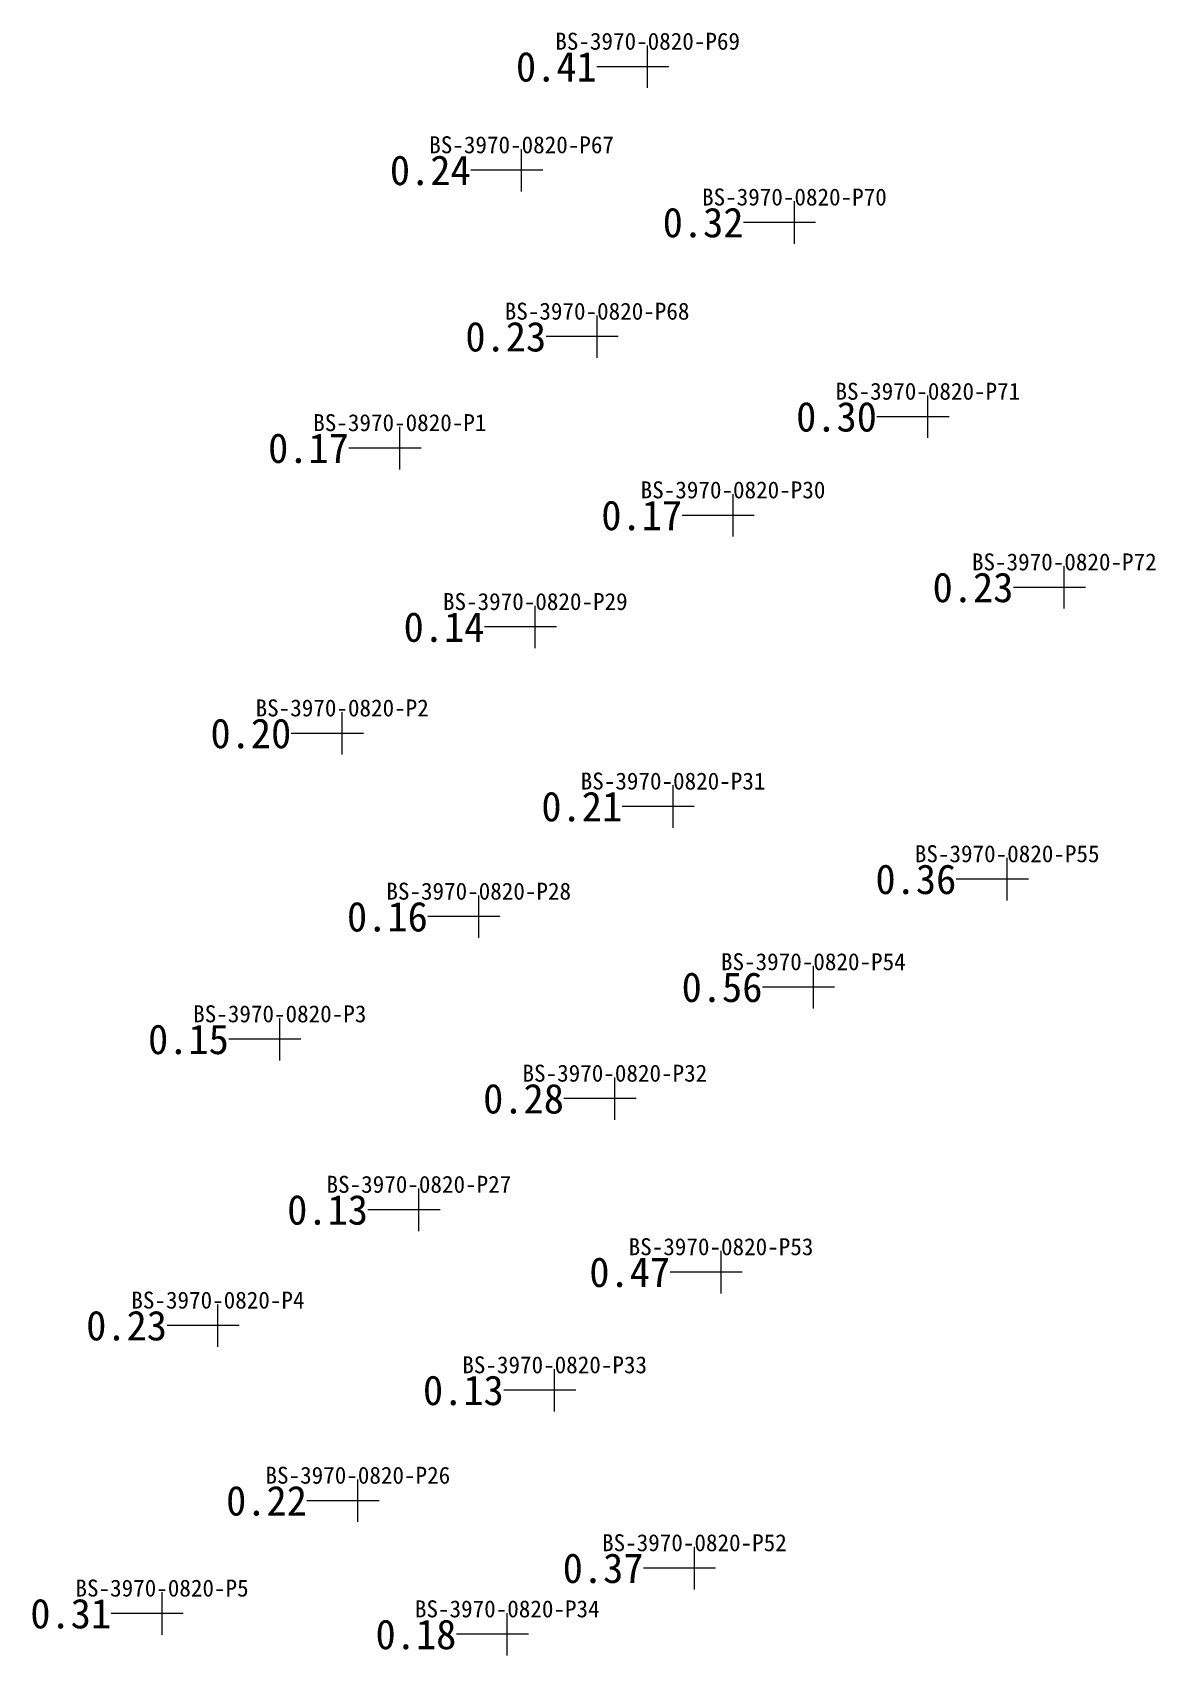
# Model space of a CAD drawing. Header units: inches. Extents: x 469961 to 470038, y 4349672 to 4349793.
# Drawn here: x 470011.82 to 470038.29, y 4349755.24 to 4349793.49 of the extents above; entities that cross this region are included whole.
import ezdxf
from ezdxf.enums import TextEntityAlignment as Align

# ---------------------------------------------------------------- set-up
doc = ezdxf.new("R2010")
doc.units = ezdxf.units.IN
doc.header["$MEASUREMENT"] = 0
for name, color, linetype, lineweight in [('孔口文字', 7, 'Continuous', 0), ('点', 7, 'Continuous', 0), ('线条', 7, 'Continuous', 0), ('钻孔', 7, 'Continuous', 0)]:
    doc.layers.add(name, color=color, linetype=linetype, lineweight=lineweight)
doc.styles.add('3dmine_textStyle_4', font='simsunb.ttf', dxfattribs={"height": 1})

msp = doc.modelspace()

# ---------------------------------------------------------------- texts
at = {"layer": '孔口文字', "color": 138, "linetype": 'Continuous', "lineweight": 0, "true_color": 0x004c4c, "style": '3dmine_textStyle_4'}
for s, p in [('BS-3970-0820-P69', (470026.32, 4349793.083, 3967.258)), ('BS-3970-0820-P67', (470023.349, 4349790.643, 3967.725)), ('BS-3970-0820-P70', (470029.779, 4349789.412, 3967.053)), ('BS-3970-0820-P68', (470025.128, 4349786.722, 3967.736)), ('BS-3970-0820-P71', (470032.924, 4349784.835, 3965.991)), ('BS-3970-0820-P1', (470020.479, 4349784.095, 3968.895)), ('BS-3970-0820-P30', (470028.332, 4349782.511, 3967.313)), ('BS-3970-0820-P72', (470036.14, 4349780.814, 3966.094)), ('BS-3970-0820-P29', (470023.672, 4349779.88, 3968.977)), ('BS-3970-0820-P2', (470019.12, 4349777.373, 3969.774)), ('BS-3970-0820-P31', (470026.919, 4349775.65, 3969.937)), ('BS-3970-0820-P55', (470034.794, 4349773.937, 3969.708)), ('BS-3970-0820-P28', (470022.338, 4349773.055, 3969.959)), ('BS-3970-0820-P54', (470030.225, 4349771.393, 3969.905)), ('BS-3970-0820-P3', (470017.649, 4349770.165, 3969.865)), ('BS-3970-0820-P32', (470025.547, 4349768.766, 3969.659)), ('BS-3970-0820-P27', (470020.928, 4349766.147, 3969.77)), ('BS-3970-0820-P53', (470028.049, 4349764.677, 3969.23)), ('BS-3970-0820-P4', (470016.191, 4349763.419, 3969.748)), ('BS-3970-0820-P33', (470024.128, 4349761.894, 3969.314)), ('BS-3970-0820-P26', (470019.489, 4349759.292, 3969.301)), ('BS-3970-0820-P52', (470027.422, 4349757.702, 3969.215)), ('BS-3970-0820-P5', (470014.874, 4349756.633, 3969.8)), ('BS-3970-0820-P34', (470023.011, 4349756.143, 3969.266))]:
    msp.add_text(s, height=0.4, dxfattribs=at).set_placement(p, align=Align.CENTER)
at = {"layer": '钻孔', "color": 8, "linetype": 'Continuous', "lineweight": 0, "true_color": 0x808080, "style": '3dmine_textStyle_4'}
for s, p in [('0.41', (470025.12, 4349792.683, 3967.258)), ('0.24', (470022.149, 4349790.243, 3967.725)), ('0.32', (470028.579, 4349789.012, 3967.053)), ('0.23', (470023.928, 4349786.322, 3967.736)), ('0.30', (470031.724, 4349784.435, 3965.991)), ('0.17', (470019.279, 4349783.695, 3968.895)), ('0.17', (470027.132, 4349782.111, 3967.313)), ('0.23', (470034.94, 4349780.414, 3966.094)), ('0.14', (470022.472, 4349779.48, 3968.977)), ('0.20', (470017.92, 4349776.973, 3969.774)), ('0.21', (470025.719, 4349775.25, 3969.937)), ('0.36', (470033.594, 4349773.537, 3969.708)), ('0.16', (470021.138, 4349772.655, 3969.959)), ('0.15', (470016.449, 4349769.765, 3969.865)), ('0.28', (470024.347, 4349768.366, 3969.659)), ('0.13', (470019.728, 4349765.747, 3969.77)), ('0.47', (470026.849, 4349764.277, 3969.23)), ('0.23', (470014.991, 4349763.019, 3969.748)), ('0.13', (470022.928, 4349761.494, 3969.314)), ('0.22', (470018.289, 4349758.892, 3969.301)), ('0.37', (470026.222, 4349757.302, 3969.215)), ('0.31', (470013.674, 4349756.233, 3969.8)), ('0.18', (470021.811, 4349755.743, 3969.266))]:
    msp.add_text(s, height=0.7, dxfattribs=at).set_placement(p, align=Align.MIDDLE_RIGHT)
at = {"layer": '钻孔', "color": 4, "linetype": 'Continuous', "lineweight": 0, "true_color": 0x00ffff, "style": '3dmine_textStyle_4'}
msp.add_text('0.56', height=0.7, dxfattribs=at).set_placement((470029.025, 4349770.993, 3969.905), align=Align.MIDDLE_RIGHT)

# ---------------------------------------------------------------- hatches: boundary and pattern name
at = {"layer": '钻孔', "linetype": 'Continuous', "lineweight": 0, "true_color": 0x808080, "extrusion": (0, 1, 0)}
for points in [[(-470027.32, 3960.258), (-470026.32, 3960.258), (-470026.32, 3967.258), (-470027.32, 3967.258)], [(-470024.349, 3959.725), (-470023.349, 3959.725), (-470023.349, 3967.725), (-470024.349, 3967.725)], [(-470030.779, 3960.053), (-470029.779, 3960.053), (-470029.779, 3967.053), (-470030.779, 3967.053)], [(-470026.128, 3959.736), (-470025.128, 3959.736), (-470025.128, 3967.736), (-470026.128, 3967.736)], [(-470033.924, 3959.991), (-470032.924, 3959.991), (-470032.924, 3965.991), (-470033.924, 3965.991)], [(-470021.479, 3959.895), (-470020.479, 3959.895), (-470020.479, 3968.895), (-470021.479, 3968.895)], [(-470029.332, 3960.313), (-470028.332, 3960.313), (-470028.332, 3967.313), (-470029.332, 3967.313)], [(-470037.14, 3960.094), (-470036.14, 3960.094), (-470036.14, 3966.094), (-470037.14, 3966.094)], [(-470024.672, 3959.977), (-470023.672, 3959.977), (-470023.672, 3968.977), (-470024.672, 3968.977)], [(-470020.12, 3959.774), (-470019.12, 3959.774), (-470019.12, 3969.774), (-470020.12, 3969.774)], [(-470027.919, 3959.937), (-470026.919, 3959.937), (-470026.919, 3969.937), (-470027.919, 3969.937)], [(-470035.794, 3959.708), (-470034.794, 3959.708), (-470034.794, 3969.708), (-470035.794, 3969.708)], [(-470023.338, 3959.959), (-470022.338, 3959.959), (-470022.338, 3969.959), (-470023.338, 3969.959)], [(-470018.649, 3959.865), (-470017.649, 3959.865), (-470017.649, 3969.865), (-470018.649, 3969.865)], [(-470026.547, 3959.659), (-470025.547, 3959.659), (-470025.547, 3969.659), (-470026.547, 3969.659)], [(-470021.928, 3959.77), (-470020.928, 3959.77), (-470020.928, 3969.77), (-470021.928, 3969.77)], [(-470029.049, 3960.23), (-470028.049, 3960.23), (-470028.049, 3969.23), (-470029.049, 3969.23)], [(-470017.191, 3959.748), (-470016.191, 3959.748), (-470016.191, 3969.748), (-470017.191, 3969.748)], [(-470025.128, 3960.314), (-470024.128, 3960.314), (-470024.128, 3969.314), (-470025.128, 3969.314)], [(-470020.489, 3960.301), (-470019.489, 3960.301), (-470019.489, 3969.301), (-470020.489, 3969.301)], [(-470028.422, 3960.215), (-470027.422, 3960.215), (-470027.422, 3969.215), (-470028.422, 3969.215)], [(-470015.874, 3959.8), (-470014.874, 3959.8), (-470014.874, 3969.8), (-470015.874, 3969.8)], [(-470024.011, 3960.266), (-470023.011, 3960.266), (-470023.011, 3969.266), (-470024.011, 3969.266)]]:
    msp.add_hatch(color=8, dxfattribs=at).paths.add_polyline_path(points, flags=0)
at = {"layer": '钻孔', "linetype": 'Continuous', "lineweight": 0, "true_color": 0x00ffff, "extrusion": (0, 1, 0)}
msp.add_hatch(color=4, dxfattribs=at).paths.add_polyline_path([(-470031.225, 3959.905), (-470030.225, 3959.905), (-470030.225, 3969.905), (-470031.225, 3969.905)], flags=0)

# ---------------------------------------------------------------- linework, layer by layer
at = {"layer": '点', "color": 138, "linetype": 'Continuous', "lineweight": 0, "true_color": 0x004c4c}
for points, elevation in [([(470026.32, 4349792.183), (470026.32, 4349793.183)], 3967.258), ([(470026.82, 4349792.683), (470025.82, 4349792.683)], 3967.258), ([(470023.349, 4349789.743), (470023.349, 4349790.743)], 3967.725), ([(470023.849, 4349790.243), (470022.849, 4349790.243)], 3967.725), ([(470029.779, 4349788.512), (470029.779, 4349789.512)], 3967.053), ([(470030.279, 4349789.012), (470029.279, 4349789.012)], 3967.053), ([(470025.128, 4349785.822), (470025.128, 4349786.822)], 3967.736), ([(470025.628, 4349786.322), (470024.628, 4349786.322)], 3967.736), ([(470032.924, 4349783.935), (470032.924, 4349784.935)], 3965.991), ([(470020.479, 4349783.195), (470020.479, 4349784.195)], 3968.895), ([(470033.424, 4349784.435), (470032.424, 4349784.435)], 3965.991), ([(470020.979, 4349783.695), (470019.979, 4349783.695)], 3968.895), ([(470028.332, 4349781.611), (470028.332, 4349782.611)], 3967.313), ([(470028.832, 4349782.111), (470027.832, 4349782.111)], 3967.313), ([(470036.14, 4349779.914), (470036.14, 4349780.914)], 3966.094), ([(470036.64, 4349780.414), (470035.64, 4349780.414)], 3966.094), ([(470023.672, 4349778.98), (470023.672, 4349779.98)], 3968.977), ([(470024.172, 4349779.48), (470023.172, 4349779.48)], 3968.977), ([(470019.12, 4349776.473), (470019.12, 4349777.473)], 3969.774), ([(470019.62, 4349776.973), (470018.62, 4349776.973)], 3969.774), ([(470026.919, 4349774.75), (470026.919, 4349775.75)], 3969.937), ([(470027.419, 4349775.25), (470026.419, 4349775.25)], 3969.937), ([(470034.794, 4349773.037), (470034.794, 4349774.037)], 3969.708), ([(470035.294, 4349773.537), (470034.294, 4349773.537)], 3969.708), ([(470022.338, 4349772.155), (470022.338, 4349773.155)], 3969.959), ([(470022.838, 4349772.655), (470021.838, 4349772.655)], 3969.959), ([(470030.225, 4349770.493), (470030.225, 4349771.493)], 3969.905), ([(470030.725, 4349770.993), (470029.725, 4349770.993)], 3969.905), ([(470017.649, 4349769.265), (470017.649, 4349770.265)], 3969.865), ([(470018.149, 4349769.765), (470017.149, 4349769.765)], 3969.865), ([(470025.547, 4349767.866), (470025.547, 4349768.866)], 3969.659), ([(470026.047, 4349768.366), (470025.047, 4349768.366)], 3969.659), ([(470020.928, 4349765.247), (470020.928, 4349766.247)], 3969.77), ([(470021.428, 4349765.747), (470020.428, 4349765.747)], 3969.77), ([(470028.049, 4349763.777), (470028.049, 4349764.777)], 3969.23), ([(470028.549, 4349764.277), (470027.549, 4349764.277)], 3969.23), ([(470016.191, 4349762.519), (470016.191, 4349763.519)], 3969.748), ([(470016.691, 4349763.019), (470015.691, 4349763.019)], 3969.748), ([(470024.128, 4349760.994), (470024.128, 4349761.994)], 3969.314), ([(470024.628, 4349761.494), (470023.628, 4349761.494)], 3969.314), ([(470019.489, 4349758.392), (470019.489, 4349759.392)], 3969.301), ([(470019.989, 4349758.892), (470018.989, 4349758.892)], 3969.301), ([(470027.422, 4349756.802), (470027.422, 4349757.802)], 3969.215), ([(470027.922, 4349757.302), (470026.922, 4349757.302)], 3969.215), ([(470014.874, 4349755.733), (470014.874, 4349756.733)], 3969.8), ([(470015.374, 4349756.233), (470014.374, 4349756.233)], 3969.8), ([(470023.011, 4349755.243), (470023.011, 4349756.243)], 3969.266), ([(470023.511, 4349755.743), (470022.511, 4349755.743)], 3969.266)]:
    msp.add_lwpolyline(points, dxfattribs=dict(at, elevation=elevation))
at = {"layer": '线条', "color": 138, "linetype": 'Continuous', "lineweight": 0, "true_color": 0x004c4c}
for points, elevation in [([(470026.32, 4349792.683), (470026.32, 4349792.683), (470026.32, 4349792.683)], 3967.258), ([(470023.349, 4349790.243), (470023.349, 4349790.243), (470023.349, 4349790.243)], 3967.725), ([(470029.779, 4349789.012), (470029.779, 4349789.012), (470029.779, 4349789.012)], 3967.053), ([(470025.128, 4349786.322), (470025.128, 4349786.322), (470025.128, 4349786.322)], 3967.736), ([(470032.924, 4349784.435), (470032.924, 4349784.435), (470032.924, 4349784.435)], 3965.991), ([(470020.479, 4349783.695), (470020.479, 4349783.695), (470020.479, 4349783.695)], 3968.895), ([(470028.332, 4349782.111), (470028.332, 4349782.111), (470028.332, 4349782.111)], 3967.313), ([(470036.14, 4349780.414), (470036.14, 4349780.414), (470036.14, 4349780.414)], 3966.094), ([(470023.672, 4349779.48), (470023.672, 4349779.48), (470023.672, 4349779.48)], 3968.977), ([(470019.12, 4349776.973), (470019.12, 4349776.973), (470019.12, 4349776.973)], 3969.774), ([(470026.919, 4349775.25), (470026.919, 4349775.25), (470026.919, 4349775.25)], 3969.937), ([(470034.794, 4349773.537), (470034.794, 4349773.537), (470034.794, 4349773.537)], 3969.708), ([(470022.338, 4349772.655), (470022.338, 4349772.655), (470022.338, 4349772.655)], 3969.959), ([(470030.225, 4349770.993), (470030.225, 4349770.993), (470030.225, 4349770.993)], 3969.905), ([(470017.649, 4349769.765), (470017.649, 4349769.765), (470017.649, 4349769.765)], 3969.865), ([(470025.547, 4349768.366), (470025.547, 4349768.366), (470025.547, 4349768.366)], 3969.659), ([(470020.928, 4349765.747), (470020.928, 4349765.747), (470020.928, 4349765.747)], 3969.77), ([(470028.049, 4349764.277), (470028.049, 4349764.277), (470028.049, 4349764.277)], 3969.23), ([(470016.191, 4349763.019), (470016.191, 4349763.019), (470016.191, 4349763.019)], 3969.748), ([(470024.128, 4349761.494), (470024.128, 4349761.494), (470024.128, 4349761.494)], 3969.314), ([(470019.489, 4349758.892), (470019.489, 4349758.892), (470019.489, 4349758.892)], 3969.301), ([(470027.422, 4349757.302), (470027.422, 4349757.302), (470027.422, 4349757.302)], 3969.215), ([(470014.874, 4349756.233), (470014.874, 4349756.233), (470014.874, 4349756.233)], 3969.8), ([(470023.011, 4349755.743), (470023.011, 4349755.743), (470023.011, 4349755.743)], 3969.266)]:
    msp.add_lwpolyline(points, dxfattribs=dict(at, elevation=elevation))
at = {"layer": '钻孔', "color": 8, "linetype": 'Continuous', "lineweight": 0, "true_color": 0x808080}
for points, elevation in [([(470026.32, 4349792.683), (470025.12, 4349792.683)], 3967.258), ([(470026.32, 4349792.683), (470025.12, 4349792.683)], 3960.258), ([(470023.349, 4349790.243), (470022.149, 4349790.243)], 3967.725), ([(470023.349, 4349790.243), (470022.149, 4349790.243)], 3959.725), ([(470029.779, 4349789.012), (470028.579, 4349789.012)], 3967.053), ([(470029.779, 4349789.012), (470028.579, 4349789.012)], 3960.053), ([(470025.128, 4349786.322), (470023.928, 4349786.322)], 3967.736), ([(470025.128, 4349786.322), (470023.928, 4349786.322)], 3959.736), ([(470032.924, 4349784.435), (470031.724, 4349784.435)], 3965.991), ([(470032.924, 4349784.435), (470031.724, 4349784.435)], 3959.991), ([(470020.479, 4349783.695), (470019.279, 4349783.695)], 3968.895), ([(470020.479, 4349783.695), (470019.279, 4349783.695)], 3959.895), ([(470028.332, 4349782.111), (470027.132, 4349782.111)], 3967.313), ([(470028.332, 4349782.111), (470027.132, 4349782.111)], 3960.313), ([(470036.14, 4349780.414), (470034.94, 4349780.414)], 3966.094), ([(470036.14, 4349780.414), (470034.94, 4349780.414)], 3960.094), ([(470023.672, 4349779.48), (470022.472, 4349779.48)], 3968.977), ([(470023.672, 4349779.48), (470022.472, 4349779.48)], 3959.977), ([(470019.12, 4349776.973), (470017.92, 4349776.973)], 3969.774), ([(470019.12, 4349776.973), (470017.92, 4349776.973)], 3959.774), ([(470026.919, 4349775.25), (470025.719, 4349775.25)], 3969.937), ([(470026.919, 4349775.25), (470025.719, 4349775.25)], 3959.937), ([(470034.794, 4349773.537), (470033.594, 4349773.537)], 3969.708), ([(470034.794, 4349773.537), (470033.594, 4349773.537)], 3959.708), ([(470022.338, 4349772.655), (470021.138, 4349772.655)], 3969.959), ([(470022.338, 4349772.655), (470021.138, 4349772.655)], 3959.959), ([(470017.649, 4349769.765), (470016.449, 4349769.765)], 3969.865), ([(470017.649, 4349769.765), (470016.449, 4349769.765)], 3959.865), ([(470025.547, 4349768.366), (470024.347, 4349768.366)], 3969.659), ([(470025.547, 4349768.366), (470024.347, 4349768.366)], 3959.659), ([(470020.928, 4349765.747), (470019.728, 4349765.747)], 3969.77), ([(470020.928, 4349765.747), (470019.728, 4349765.747)], 3959.77), ([(470028.049, 4349764.277), (470026.849, 4349764.277)], 3969.23), ([(470028.049, 4349764.277), (470026.849, 4349764.277)], 3960.23), ([(470016.191, 4349763.019), (470014.991, 4349763.019)], 3969.748), ([(470016.191, 4349763.019), (470014.991, 4349763.019)], 3959.748), ([(470024.128, 4349761.494), (470022.928, 4349761.494)], 3969.314), ([(470024.128, 4349761.494), (470022.928, 4349761.494)], 3960.314), ([(470019.489, 4349758.892), (470018.289, 4349758.892)], 3969.301), ([(470019.489, 4349758.892), (470018.289, 4349758.892)], 3960.301), ([(470027.422, 4349757.302), (470026.222, 4349757.302)], 3969.215), ([(470027.422, 4349757.302), (470026.222, 4349757.302)], 3960.215), ([(470014.874, 4349756.233), (470013.674, 4349756.233)], 3969.8), ([(470014.874, 4349756.233), (470013.674, 4349756.233)], 3959.8), ([(470023.011, 4349755.743), (470021.811, 4349755.743)], 3969.266), ([(470023.011, 4349755.743), (470021.811, 4349755.743)], 3960.266)]:
    msp.add_lwpolyline(points, dxfattribs=dict(at, elevation=elevation))
at = {"layer": '钻孔', "color": 4, "linetype": 'Continuous', "lineweight": 0, "true_color": 0x00ffff}
for elevation in [3969.905, 3959.905]:
    msp.add_lwpolyline([(470030.225, 4349770.993), (470029.025, 4349770.993)], dxfattribs=dict(at, elevation=elevation))

msp.set_redraw_order([(e.dxf.handle, doc.entitydb.next_handle()) for e in msp.query("TEXT MTEXT ATTDEF DIMENSION ARC_DIMENSION")])  # texts and dimensions are drawn at this point

doc.saveas('drawing.dxf')
